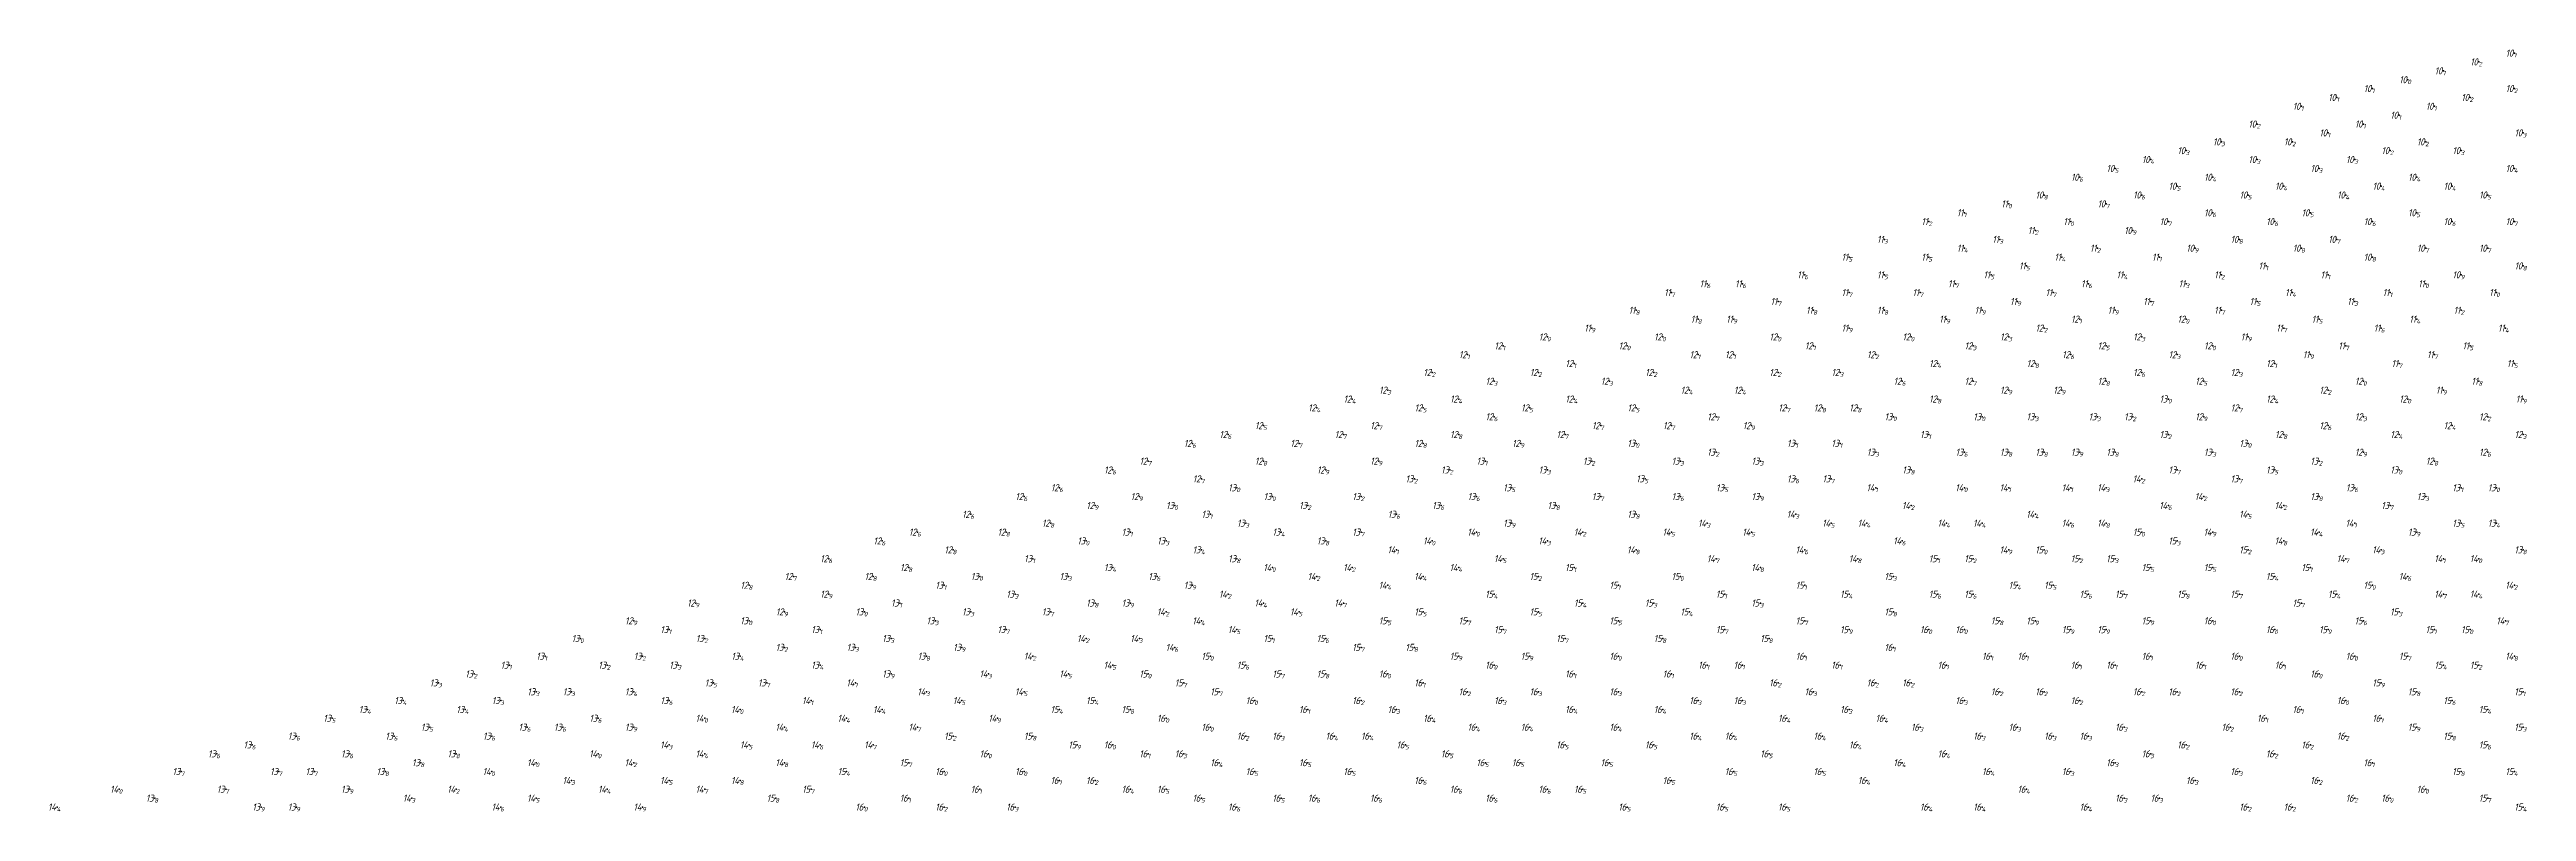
# Model space of a CAD drawing. Header units: metres. Extents: x 555406 to 556003, y 5031197 to 5031451.
# Drawn here: x 555447.1 to 555726.4, y 5031305.5 to 5031391.4 of the extents above; entities that cross this region are included whole.
import ezdxf
from ezdxf.enums import TextEntityAlignment as Align

# ---------------------------------------------------------------- set-up
doc = ezdxf.new("R2010")
doc.units = ezdxf.units.M
doc.layers.add('DEPTHS_TEXT', color=7, linetype='Continuous')
doc.layers.add('POINTS', color=8, linetype='Continuous')
doc.styles.add('ISO', font='iso')

msp = doc.modelspace()

# ---------------------------------------------------------------- texts
at = {"layer": 'DEPTHS_TEXT', "linetype": 'Continuous', "style": 'ISO', "oblique": 15}
for s, p in [('10', (555724.87, 5031391)), ('10', (555712.87, 5031388)), ('10', (555716.87, 5031389)), ('10', (555720.87, 5031390)), ('10', (555704.87, 5031386)), ('10', (555708.87, 5031387)), ('10', (555719.87, 5031386)), ('10', (555724.87, 5031387)), ('10', (555695.87, 5031383)), ('10', (555700.87, 5031385)), ('10', (555707.87, 5031383)), ('10', (555711.87, 5031384)), ('10', (555715.87, 5031385)), ('10', (555687.87, 5031380)), ('10', (555691.87, 5031381)), ('10', (555699.87, 5031381)), ('10', (555703.87, 5031382)), ('10', (555710.87, 5031380)), ('10', (555714.87, 5031381)), ('10', (555718.87, 5031380)), ('10', (555725.87, 5031382)), ('10', (555675.87, 5031377)), ('10', (555679.87, 5031378)), ('10', (555683.87, 5031379)), ('10', (555690.87, 5031377)), ('10', (555695.87, 5031379)), ('10', (555702.87, 5031378)), ('10', (555706.87, 5031379)), ('10', (555713.87, 5031377)), ('10', (555724.87, 5031378)), ('11', (555667.87, 5031374)), ('10', (555671.87, 5031375)), ('10', (555678.87, 5031374)), ('10', (555682.87, 5031375)), ('10', (555686.87, 5031376)), ('10', (555694.87, 5031375)), ('10', (555698.87, 5031376)), ('10', (555705.87, 5031375)), ('10', (555709.87, 5031376)), ('10', (555717.87, 5031376)), ('10', (555721.87, 5031375)), ('11', (555658.87, 5031372)), ('11', (555662.87, 5031373)), ('11', (555674.87, 5031372)), ('10', (555685.87, 5031372)), ('10', (555690.87, 5031373)), ('10', (555697.87, 5031372)), ('10', (555701.87, 5031373)), ('10', (555708.87, 5031372)), ('10', (555713.87, 5031373)), ('10', (555717.87, 5031372)), ('10', (555724.87, 5031372)), ('11', (555653.87, 5031370)), ('11', (555662.87, 5031369)), ('11', (555666.87, 5031370)), ('11', (555670.87, 5031371)), ('11', (555677.87, 5031369)), ('10', (555681.87, 5031371)), ('10', (555688.87, 5031369)), ('10', (555693.87, 5031370)), ('10', (555700.87, 5031369)), ('10', (555704.87, 5031370)), ('10', (555714.87, 5031369)), ('10', (555721.87, 5031369)), ('11', (555644.87, 5031366)), ('11', (555649.87, 5031368)), ('11', (555653.87, 5031366)), ('11', (555658.87, 5031368)), ('11', (555665.87, 5031366)), ('11', (555669.87, 5031367)), ('11', (555673.87, 5031368)), ('11', (555680.87, 5031366)), ('11', (555684.87, 5031368)), ('11', (555691.87, 5031366)), ('11', (555696.87, 5031367)), ('11', (555703.87, 5031366)), ('10', (555708.87, 5031368)), ('10', (555718.87, 5031366)), ('10', (555725.87, 5031367)), ('11', (555629.87, 5031364)), ('11', (555633.87, 5031365)), ('11', (555637.87, 5031365)), ('11', (555641.87, 5031363)), ('11', (555649.87, 5031364)), ('11', (555657.87, 5031364)), ('11', (555661.87, 5031365)), ('11', (555668.87, 5031363)), ('11', (555672.87, 5031364)), ('11', (555676.87, 5031365)), ('11', (555683.87, 5031363)), ('11', (555687.87, 5031365)), ('11', (555695.87, 5031363)), ('11', (555699.87, 5031364)), ('11', (555706.87, 5031363)), ('11', (555710.87, 5031364)), ('11', (555714.87, 5031365)), ('11', (555722.87, 5031364)), ('11', (555620.87, 5031360)), ('11', (555625.87, 5031362)), ('11', (555632.87, 5031361)), ('11', (555636.87, 5031361)), ('11', (555645.87, 5031362)), ('11', (555649.87, 5031360)), ('11', (555653.87, 5031362)), ('11', (555660.87, 5031361)), ('11', (555664.87, 5031362)), ('12', (555671.87, 5031360)), ('12', (555675.87, 5031361)), ('11', (555679.87, 5031362)), ('12', (555687.87, 5031361)), ('11', (555691.87, 5031362)), ('11', (555698.87, 5031360)), ('11', (555702.87, 5031361)), ('11', (555709.87, 5031360)), ('11', (555713.87, 5031361)), ('11', (555718.87, 5031362)), ('11', (555723.87, 5031360)), ('12', (555610.87, 5031358)), ('12', (555615.87, 5031359)), ('12', (555624.87, 5031358)), ('12', (555628.87, 5031359)), ('12', (555641.87, 5031359)), ('12', (555645.87, 5031358)), ('12', (555656.87, 5031359)), ('12', (555663.87, 5031358)), ('12', (555667.87, 5031359)), ('12', (555678.87, 5031358)), ('12', (555682.87, 5031359)), ('12', (555690.87, 5031358)), ('11', (555694.87, 5031359)), ('11', (555705.87, 5031358)), ('11', (555719.87, 5031358)), ('12', (555602.87, 5031355)), ('12', (555606.87, 5031357)), ('12', (555614.87, 5031355)), ('12', (555618.87, 5031356)), ('12', (555627.87, 5031355)), ('12', (555632.87, 5031357)), ('12', (555636.87, 5031357)), ('12', (555641.87, 5031355)), ('12', (555648.87, 5031355)), ('12', (555652.87, 5031357)), ('12', (555659.87, 5031356)), ('12', (555670.87, 5031356)), ('12', (555674.87, 5031357)), ('12', (555682.87, 5031355)), ('12', (555686.87, 5031357)), ('12', (555693.87, 5031355)), ('12', (555697.87, 5031356)), ('11', (555701.87, 5031357)), ('11', (555711.87, 5031356)), ('11', (555715.87, 5031357)), ('11', (555724.87, 5031356)), ('12', (555593.87, 5031352)), ('12', (555597.87, 5031353)), ('12', (555605.87, 5031352)), ('12', (555609.87, 5031354)), ('12', (555618.87, 5031352)), ('12', (555622.87, 5031354)), ('12', (555631.87, 5031353)), ('12', (555637.87, 5031353)), ('12', (555655.87, 5031354)), ('12', (555659.87, 5031352)), ('12', (555663.87, 5031354)), ('12', (555667.87, 5031353)), ('12', (555673.87, 5031353)), ('12', (555678.87, 5031354)), ('13', (555685.87, 5031352)), ('12', (555689.87, 5031354)), ('12', (555697.87, 5031352)), ('12', (555703.87, 5031353)), ('12', (555707.87, 5031354)), ('12', (555712.87, 5031352)), ('11', (555716.87, 5031353)), ('11', (555720.87, 5031354)), ('11', (555725.87, 5031352)), ('12', (555583.87, 5031349)), ('12', (555589.87, 5031351)), ('12', (555596.87, 5031349)), ('12', (555601.87, 5031351)), ('12', (555609.87, 5031350)), ('12', (555613.87, 5031351)), ('12', (555621.87, 5031349)), ('12', (555625.87, 5031351)), ('12', (555629.87, 5031349)), ('12', (555634.87, 5031350)), ('12', (555638.87, 5031349)), ('12', (555642.87, 5031351)), ('12', (555646.87, 5031351)), ('12', (555650.87, 5031351)), ('13', (555654.87, 5031350)), ('13', (555664.87, 5031350)), ('13', (555670.87, 5031350)), ('13', (555677.87, 5031350)), ('13', (555681.87, 5031350)), ('12', (555689.87, 5031350)), ('12', (555693.87, 5031351)), ('12', (555703.87, 5031349)), ('12', (555707.87, 5031350)), ('12', (555717.87, 5031349)), ('12', (555721.87, 5031350)), ('12', (555575.87, 5031347)), ('12', (555579.87, 5031348)), ('12', (555587.87, 5031347)), ('12', (555592.87, 5031348)), ('12', (555601.87, 5031347)), ('12', (555605.87, 5031348)), ('12', (555612.87, 5031347)), ('12', (555617.87, 5031348)), ('13', (555625.87, 5031347)), ('13', (555634.87, 5031346)), ('13', (555643.87, 5031347)), ('13', (555648.87, 5031347)), ('13', (555652.87, 5031346)), ('13', (555658.87, 5031348)), ('13', (555662.87, 5031346)), ('13', (555667.87, 5031346)), ('13', (555671.87, 5031346)), ('13', (555675.87, 5031346)), ('13', (555679.87, 5031346)), ('13', (555685.87, 5031348)), ('13', (555690.87, 5031346)), ('13', (555694.87, 5031347)), ('12', (555698.87, 5031348)), ('12', (555707.87, 5031346)), ('12', (555711.87, 5031348)), ('12', (555721.87, 5031346)), ('12', (555725.87, 5031348)), ('12', (555566.87, 5031344)), ('12', (555570.87, 5031345)), ('12', (555583.87, 5031345)), ('12', (555590.87, 5031344)), ('12', (555596.87, 5031345)), ('13', (555604.87, 5031344)), ('13', (555608.87, 5031345)), ('13', (555615.87, 5031344)), ('13', (555620.87, 5031345)), ('13', (555630.87, 5031345)), ('13', (555639.87, 5031345)), ('13', (555656.87, 5031344)), ('13', (555686.87, 5031344)), ('13', (555697.87, 5031344)), ('13', (555702.87, 5031345)), ('13', (555711.87, 5031344)), ('12', (555715.87, 5031345)), ('12', (555556.87, 5031341)), ('12', (555560.87, 5031342)), ('12', (555569.87, 5031341)), ('12', (555576.87, 5031343)), ('13', (555580.87, 5031342)), ('13', (555584.87, 5031341)), ('13', (555594.87, 5031341)), ('13', (555600.87, 5031343)), ('13', (555607.87, 5031341)), ('13', (555611.87, 5031342)), ('13', (555621.87, 5031341)), ('13', (555626.87, 5031343)), ('13', (555630.87, 5031341)), ('13', (555635.87, 5031342)), ('13', (555639.87, 5031341)), ('13', (555643.87, 5031343)), ('13', (555647.87, 5031343)), ('14', (555652.87, 5031342)), ('14', (555662.87, 5031342)), ('14', (555667.87, 5031342)), ('14', (555674.87, 5031342)), ('14', (555678.87, 5031342)), ('14', (555682.87, 5031343)), ('14', (555689.87, 5031341)), ('13', (555693.87, 5031343)), ('13', (555702.87, 5031341)), ('13', (555706.87, 5031342)), ('13', (555714.87, 5031341)), ('13', (555718.87, 5031342)), ('13', (555722.87, 5031342)), ('12', (555550.87, 5031339)), ('12', (555559.87, 5031338)), ('12', (555564.87, 5031340)), ('13', (555573.87, 5031340)), ('13', (555577.87, 5031339)), ('13', (555581.87, 5031338)), ('13', (555588.87, 5031340)), ('13', (555598.87, 5031339)), ('13', (555603.87, 5031340)), ('13', (555611.87, 5031338)), ('13', (555616.87, 5031340)), ('13', (555625.87, 5031339)), ('14', (555633.87, 5031338)), ('14', (555643.87, 5031339)), ('14', (555647.87, 5031338)), ('14', (555651.87, 5031338)), ('14', (555656.87, 5031340)), ('14', (555660.87, 5031338)), ('14', (555664.87, 5031338)), ('14', (555670.87, 5031339)), ('14', (555674.87, 5031338)), ('14', (555678.87, 5031338)), ('14', (555685.87, 5031340)), ('14', (555694.87, 5031339)), ('14', (555698.87, 5031340)), ('14', (555706.87, 5031338)), ('13', (555710.87, 5031340)), ('13', (555718.87, 5031338)), ('13', (555722.87, 5031338)), ('12', (555540.87, 5031336)), ('12', (555544.87, 5031337)), ('12', (555548.87, 5031335)), ('12', (555554.87, 5031337)), ('13', (555563.87, 5031336)), ('13', (555568.87, 5031337)), ('13', (555572.87, 5031336)), ('13', (555576.87, 5031335)), ('13', (555585.87, 5031337)), ('13', (555590.87, 5031336)), ('13', (555594.87, 5031337)), ('14', (555598.87, 5031335)), ('14', (555602.87, 5031336)), ('14', (555607.87, 5031337)), ('14', (555615.87, 5031336)), ('14', (555619.87, 5031337)), ('14', (555625.87, 5031335)), ('14', (555629.87, 5031337)), ('14', (555638.87, 5031337)), ('14', (555644.87, 5031335)), ('14', (555655.87, 5031336)), ('14', (555667.87, 5031335)), ('15', (555671.87, 5031335)), ('15', (555682.87, 5031337)), ('15', (555686.87, 5031336)), ('14', (555690.87, 5031337)), ('15', (555694.87, 5031335)), ('14', (555698.87, 5031336)), ('14', (555702.87, 5031337)), ('14', (555709.87, 5031335)), ('13', (555713.87, 5031337)), ('13', (555725.87, 5031335)), ('12', (555530.87, 5031332)), ('12', (555534.87, 5031334)), ('12', (555539.87, 5031332)), ('12', (555543.87, 5031333)), ('13', (555551.87, 5031332)), ('13', (555557.87, 5031334)), ('13', (555561.87, 5031332)), ('13', (555566.87, 5031333)), ('13', (555571.87, 5031332)), ('13', (555580.87, 5031334)), ('14', (555584.87, 5031333)), ('14', (555589.87, 5031332)), ('14', (555593.87, 5031333)), ('14', (555601.87, 5031332)), ('14', (555605.87, 5031333)), ('14', (555610.87, 5031334)), ('15', (555614.87, 5031332)), ('15', (555618.87, 5031333)), ('15', (555630.87, 5031332)), ('14', (555634.87, 5031334)), ('14', (555639.87, 5031333)), ('14', (555650.87, 5031334)), ('15', (555654.87, 5031332)), ('15', (555659.87, 5031334)), ('15', (555663.87, 5031334)), ('15', (555675.87, 5031334)), ('15', (555679.87, 5031334)), ('15', (555683.87, 5031333)), ('15', (555690.87, 5031333)), ('15', (555697.87, 5031332)), ('15', (555701.87, 5031333)), ('14', (555705.87, 5031334)), ('14', (555712.87, 5031332)), ('14', (555716.87, 5031334)), ('14', (555720.87, 5031334)), ('12', (555525.87, 5031331)), ('12', (555534.87, 5031330)), ('13', (555547.87, 5031331)), ('13', (555555.87, 5031330)), ('13', (555575.87, 5031331)), ('14', (555579.87, 5031330)), ('14', (555597.87, 5031331)), ('15', (555609.87, 5031330)), ('15', (555623.87, 5031331)), ('15', (555635.87, 5031330)), ('15', (555644.87, 5031331)), ('15', (555649.87, 5031330)), ('15', (555659.87, 5031330)), ('15', (555663.87, 5031330)), ('15', (555668.87, 5031331)), ('15', (555672.87, 5031331)), ('15', (555676.87, 5031330)), ('15', (555680.87, 5031330)), ('15', (555687.87, 5031330)), ('15', (555693.87, 5031330)), ('15', (555704.87, 5031330)), ('15', (555708.87, 5031331)), ('14', (555716.87, 5031330)), ('14', (555720.87, 5031330)), ('14', (555724.87, 5031331)), ('12', (555512.87, 5031327)), ('12', (555519.87, 5031329)), ('13', (555525.87, 5031327)), ('12', (555529.87, 5031328)), ('13', (555538.87, 5031328)), ('13', (555542.87, 5031329)), ('13', (555546.87, 5031327)), ('13', (555550.87, 5031328)), ('13', (555559.87, 5031328)), ('13', (555564.87, 5031329)), ('13', (555568.87, 5031329)), ('14', (555572.87, 5031328)), ('14', (555576.87, 5031327)), ('14', (555583.87, 5031329)), ('14', (555587.87, 5031328)), ('14', (555592.87, 5031329)), ('15', (555597.87, 5031327)), ('15', (555601.87, 5031328)), ('15', (555606.87, 5031327)), ('15', (555614.87, 5031328)), ('15', (555619.87, 5031329)), ('15', (555623.87, 5031327)), ('15', (555627.87, 5031329)), ('15', (555631.87, 5031328)), ('15', (555639.87, 5031329)), ('15', (555644.87, 5031327)), ('15', (555654.87, 5031328)), ('15', (555666.87, 5031327)), ('15', (555670.87, 5031327)), ('15', (555683.87, 5031327)), ('16', (555690.87, 5031327)), ('15', (555700.87, 5031329)), ('15', (555707.87, 5031327)), ('15', (555711.87, 5031328)), ('14', (555723.87, 5031327)), ('13', (555506.87, 5031325)), ('13', (555516.87, 5031326)), ('13', (555520.87, 5031325)), ('13', (555529.87, 5031324)), ('13', (555533.87, 5031326)), ('13', (555537.87, 5031324)), ('13', (555541.87, 5031325)), ('13', (555549.87, 5031324)), ('13', (555554.87, 5031326)), ('14', (555563.87, 5031325)), ('14', (555569.87, 5031325)), ('14', (555573.87, 5031324)), ('14', (555580.87, 5031326)), ('15', (555584.87, 5031325)), ('15', (555590.87, 5031325)), ('15', (555594.87, 5031324)), ('15', (555600.87, 5031324)), ('15', (555610.87, 5031326)), ('15', (555617.87, 5031325)), ('15', (555628.87, 5031325)), ('15', (555635.87, 5031326)), ('15', (555640.87, 5031325)), ('15', (555649.87, 5031326)), ('16', (555654.87, 5031324)), ('16', (555658.87, 5031326)), ('16', (555662.87, 5031326)), ('15', (555674.87, 5031326)), ('15', (555678.87, 5031326)), ('16', (555697.87, 5031326)), ('15', (555703.87, 5031326)), ('15', (555715.87, 5031326)), ('15', (555719.87, 5031326)), ('13', (555494.87, 5031321)), ('13', (555498.87, 5031322)), ('13', (555502.87, 5031323)), ('13', (555509.87, 5031322)), ('13', (555513.87, 5031323)), ('13', (555517.87, 5031322)), ('13', (555524.87, 5031323)), ('13', (555533.87, 5031322)), ('13', (555541.87, 5031321)), ('13', (555545.87, 5031323)), ('14', (555552.87, 5031321)), ('14', (555557.87, 5031323)), ('14', (555561.87, 5031321)), ('14', (555566.87, 5031322)), ('15', (555570.87, 5031321)), ('15', (555577.87, 5031323)), ('15', (555581.87, 5031322)), ('15', (555585.87, 5031321)), ('15', (555590.87, 5031321)), ('16', (555597.87, 5031321)), ('15', (555605.87, 5031323)), ('16', (555609.87, 5031322)), ('15', (555613.87, 5031323)), ('16', (555618.87, 5031321)), ('16', (555623.87, 5031323)), ('16', (555629.87, 5031321)), ('16', (555633.87, 5031322)), ('16', (555637.87, 5031322)), ('16', (555644.87, 5031323)), ('16', (555648.87, 5031322)), ('16', (555660.87, 5031322)), ('16', (555665.87, 5031323)), ('16', (555669.87, 5031323)), ('16', (555675.87, 5031322)), ('16', (555679.87, 5031322)), ('16', (555683.87, 5031323)), ('16', (555689.87, 5031322)), ('16', (555693.87, 5031323)), ('16', (555698.87, 5031322)), ('16', (555702.87, 5031321)), ('16', (555706.87, 5031323)), ('15', (555712.87, 5031323)), ('15', (555716.87, 5031322)), ('15', (555720.87, 5031322)), ('14', (555724.87, 5031323)), ('13', (555490.87, 5031320)), ('13', (555501.87, 5031319)), ('13', (555505.87, 5031319)), ('13', (555512.87, 5031319)), ('13', (555521.87, 5031320)), ('13', (555527.87, 5031320)), ('14', (555537.87, 5031320)), ('14', (555545.87, 5031319)), ('14', (555556.87, 5031319)), ('15', (555574.87, 5031320)), ('15', (555578.87, 5031319)), ('16', (555601.87, 5031320)), ('16', (555606.87, 5031319)), ('16', (555614.87, 5031319)), ('16', (555623.87, 5031319)), ('16', (555641.87, 5031320)), ('16', (555645.87, 5031319)), ('16', (555652.87, 5031320)), ('16', (555656.87, 5031320)), ('16', (555666.87, 5031319)), ('16', (555671.87, 5031319)), ('16', (555682.87, 5031319)), ('16', (555686.87, 5031319)), ('16', (555693.87, 5031319)), ('15', (555709.87, 5031320)), ('15', (555713.87, 5031319)), ('15', (555725.87, 5031319)), ('13', (555478.87, 5031316)), ('13', (555482.87, 5031317)), ('13', (555486.87, 5031318)), ('13', (555493.87, 5031317)), ('13', (555497.87, 5031318)), ('13', (555508.87, 5031316)), ('13', (555516.87, 5031318)), ('14', (555520.87, 5031316)), ('14', (555524.87, 5031317)), ('14', (555532.87, 5031318)), ('14', (555536.87, 5031316)), ('14', (555540.87, 5031317)), ('14', (555549.87, 5031318)), ('14', (555553.87, 5031316)), ('15', (555560.87, 5031317)), ('15', (555564.87, 5031318)), ('15', (555568.87, 5031317)), ('16', (555572.87, 5031316)), ('16', (555582.87, 5031318)), ('16', (555588.87, 5031317)), ('16', (555594.87, 5031318)), ('16', (555598.87, 5031317)), ('16', (555602.87, 5031316)), ('16', (555610.87, 5031318)), ('16', (555618.87, 5031317)), ('16', (555628.87, 5031317)), ('16', (555632.87, 5031318)), ('16', (555637.87, 5031318)), ('16', (555642.87, 5031316)), ('16', (555649.87, 5031317)), ('16', (555653.87, 5031316)), ('16', (555662.87, 5031318)), ('16', (555675.87, 5031318)), ('16', (555696.87, 5031316)), ('16', (555700.87, 5031317)), ('16', (555705.87, 5031318)), ('16', (555709.87, 5031316)), ('15', (555717.87, 5031318)), ('15', (555721.87, 5031317)), ('13', (555469.87, 5031313)), ('13', (555474.87, 5031314)), ('13', (555485.87, 5031314)), ('13', (555489.87, 5031315)), ('13', (555496.87, 5031314)), ('13', (555500.87, 5031315)), ('13', (555504.87, 5031315)), ('13', (555512.87, 5031315)), ('14', (555516.87, 5031313)), ('14', (555525.87, 5031313)), ('14', (555529.87, 5031315)), ('14', (555533.87, 5031313)), ('14', (555539.87, 5031313)), ('14', (555544.87, 5031315)), ('15', (555548.87, 5031314)), ('15', (555557.87, 5031314)), ('15', (555562.87, 5031313)), ('16', (555566.87, 5031313)), ('16', (555577.87, 5031315)), ('16', (555581.87, 5031314)), ('16', (555585.87, 5031314)), ('16', (555591.87, 5031314)), ('16', (555595.87, 5031314)), ('16', (555599.87, 5031313)), ('16', (555607.87, 5031315)), ('16', (555613.87, 5031315)), ('16', (555617.87, 5031313)), ('16', (555623.87, 5031315)), ('16', (555627.87, 5031313)), ('16', (555632.87, 5031314)), ('16', (555636.87, 5031314)), ('16', (555646.87, 5031314)), ('16', (555650.87, 5031313)), ('16', (555657.87, 5031315)), ('16', (555664.87, 5031314)), ('16', (555668.87, 5031315)), ('16', (555672.87, 5031314)), ('16', (555676.87, 5031314)), ('16', (555680.87, 5031315)), ('16', (555687.87, 5031313)), ('16', (555692.87, 5031315)), ('16', (555701.87, 5031313)), ('16', (555705.87, 5031314)), ('15', (555713.87, 5031315)), ('15', (555717.87, 5031314)), ('15', (555721.87, 5031313)), ('15', (555725.87, 5031315)), ('13', (555461.87, 5031310)), ('13', (555465.87, 5031312)), ('13', (555472.87, 5031310)), ('13', (555476.87, 5031310)), ('13', (555480.87, 5031312)), ('13', (555484.87, 5031310)), ('13', (555488.87, 5031311)), ('13', (555492.87, 5031312)), ('14', (555496.87, 5031310)), ('14', (555501.87, 5031311)), ('14', (555508.87, 5031312)), ('14', (555512.87, 5031311)), ('14', (555520.87, 5031312)), ('14', (555529.87, 5031311)), ('15', (555536.87, 5031310)), ('15', (555543.87, 5031311)), ('16', (555547.87, 5031310)), ('16', (555552.87, 5031312)), ('16', (555556.87, 5031310)), ('16', (555570.87, 5031312)), ('16', (555574.87, 5031312)), ('16', (555578.87, 5031311)), ('16', (555582.87, 5031310)), ('16', (555588.87, 5031311)), ('16', (555593.87, 5031310)), ('16', (555604.87, 5031312)), ('16', (555608.87, 5031311)), ('16', (555612.87, 5031311)), ('16', (555622.87, 5031311)), ('16', (555636.87, 5031310)), ('16', (555640.87, 5031312)), ('16', (555646.87, 5031310)), ('16', (555655.87, 5031311)), ('16', (555660.87, 5031312)), ('16', (555665.87, 5031310)), ('16', (555674.87, 5031310)), ('16', (555679.87, 5031311)), ('16', (555683.87, 5031312)), ('16', (555693.87, 5031310)), ('16', (555697.87, 5031312)), ('16', (555708.87, 5031311)), ('15', (555718.87, 5031310)), ('15', (555724.87, 5031310)), ('14', (555454.87, 5031308)), ('13', (555458.87, 5031307)), ('13', (555466.87, 5031308)), ('13', (555480.87, 5031308)), ('14', (555487.87, 5031307)), ('14', (555492.87, 5031308)), ('14', (555501.87, 5031307)), ('14', (555505.87, 5031309)), ('14', (555509.87, 5031308)), ('14', (555516.87, 5031309)), ('14', (555520.87, 5031308)), ('14', (555524.87, 5031309)), ('15', (555528.87, 5031307)), ('15', (555532.87, 5031308)), ('16', (555543.87, 5031307)), ('16', (555551.87, 5031308)), ('16', (555560.87, 5031309)), ('16', (555564.87, 5031309)), ('16', (555568.87, 5031308)), ('16', (555572.87, 5031308)), ('16', (555576.87, 5031307)), ('16', (555585.87, 5031307)), ('16', (555589.87, 5031307)), ('16', (555596.87, 5031307)), ('16', (555601.87, 5031309)), ('16', (555605.87, 5031308)), ('16', (555609.87, 5031307)), ('16', (555615.87, 5031308)), ('16', (555619.87, 5031308)), ('16', (555629.87, 5031309)), ('16', (555651.87, 5031309)), ('16', (555669.87, 5031308)), ('16', (555680.87, 5031307)), ('16', (555684.87, 5031307)), ('16', (555688.87, 5031309)), ('16', (555702.87, 5031309)), ('16', (555706.87, 5031307)), ('16', (555710.87, 5031307)), ('16', (555714.87, 5031308)), ('15', (555721.87, 5031307)), ('14', (555447.87, 5031306)), ('13', (555470.87, 5031306)), ('13', (555474.87, 5031306)), ('14', (555497.87, 5031306)), ('14', (555513.87, 5031306)), ('16', (555538.87, 5031306)), ('16', (555547.87, 5031306)), ('16', (555555.87, 5031306)), ('16', (555580.87, 5031306)), ('16', (555624.87, 5031306)), ('16', (555635.87, 5031306)), ('16', (555642.87, 5031306)), ('16', (555658.87, 5031306)), ('16', (555664.87, 5031306)), ('16', (555676.87, 5031306)), ('16', (555694.87, 5031306)), ('16', (555699.87, 5031306)), ('15', (555725.87, 5031306))]:
    msp.add_text(s, height=0.8, dxfattribs=at).set_placement(p, align=Align.MIDDLE_RIGHT)
for s, p in [('1', (555724.95, 5031391)), ('1', (555716.95, 5031389)), ('2', (555720.95, 5031390)), ('1', (555704.95, 5031386)), ('1', (555708.95, 5031387)), ('0', (555712.95, 5031388)), ('2', (555719.95, 5031386)), ('2', (555724.95, 5031387)), ('2', (555695.95, 5031383)), ('1', (555700.95, 5031385)), ('1', (555707.95, 5031383)), ('1', (555711.95, 5031384)), ('1', (555715.95, 5031385)), ('3', (555687.95, 5031380)), ('3', (555691.95, 5031381)), ('2', (555699.95, 5031381)), ('1', (555703.95, 5031382)), ('2', (555710.95, 5031380)), ('2', (555714.95, 5031381)), ('3', (555718.95, 5031380)), ('3', (555725.95, 5031382)), ('5', (555679.95, 5031378)), ('4', (555683.95, 5031379)), ('3', (555695.95, 5031379)), ('3', (555702.95, 5031378)), ('3', (555706.95, 5031379)), ('4', (555724.95, 5031378)), ('8', (555671.95, 5031375)), ('6', (555675.95, 5031377)), ('6', (555682.95, 5031375)), ('5', (555686.95, 5031376)), ('4', (555690.95, 5031377)), ('5', (555694.95, 5031375)), ('4', (555698.95, 5031376)), ('4', (555705.95, 5031375)), ('4', (555709.95, 5031376)), ('4', (555713.95, 5031377)), ('4', (555717.95, 5031376)), ('5', (555721.95, 5031375)), ('2', (555658.95, 5031372)), ('1', (555662.95, 5031373)), ('0', (555667.95, 5031374)), ('0', (555674.95, 5031372)), ('7', (555678.95, 5031374)), ('7', (555685.95, 5031372)), ('6', (555690.95, 5031373)), ('6', (555697.95, 5031372)), ('5', (555701.95, 5031373)), ('6', (555708.95, 5031372)), ('5', (555713.95, 5031373)), ('6', (555717.95, 5031372)), ('7', (555724.95, 5031372)), ('3', (555653.95, 5031370)), ('4', (555662.95, 5031369)), ('3', (555666.95, 5031370)), ('2', (555670.95, 5031371)), ('2', (555677.95, 5031369)), ('9', (555681.95, 5031371)), ('9', (555688.95, 5031369)), ('8', (555693.95, 5031370)), ('8', (555700.95, 5031369)), ('7', (555704.95, 5031370)), ('7', (555714.95, 5031369)), ('7', (555721.95, 5031369)), ('6', (555644.95, 5031366)), ('5', (555649.95, 5031368)), ('5', (555653.95, 5031366)), ('5', (555658.95, 5031368)), ('5', (555665.95, 5031366)), ('5', (555669.95, 5031367)), ('4', (555673.95, 5031368)), ('4', (555680.95, 5031366)), ('1', (555684.95, 5031368)), ('2', (555691.95, 5031366)), ('1', (555696.95, 5031367)), ('1', (555703.95, 5031366)), ('8', (555708.95, 5031368)), ('9', (555718.95, 5031366)), ('8', (555725.95, 5031367)), ('7', (555629.95, 5031364)), ('6', (555633.95, 5031365)), ('6', (555637.95, 5031365)), ('7', (555649.95, 5031364)), ('7', (555657.95, 5031364)), ('7', (555661.95, 5031365)), ('7', (555672.95, 5031364)), ('6', (555676.95, 5031365)), ('3', (555687.95, 5031365)), ('4', (555699.95, 5031364)), ('1', (555710.95, 5031364)), ('0', (555714.95, 5031365)), ('0', (555722.95, 5031364)), ('8', (555625.95, 5031362)), ('8', (555632.95, 5031361)), ('9', (555636.95, 5031361)), ('7', (555641.95, 5031363)), ('8', (555645.95, 5031362)), ('8', (555653.95, 5031362)), ('9', (555660.95, 5031361)), ('9', (555664.95, 5031362)), ('9', (555668.95, 5031363)), ('1', (555675.95, 5031361)), ('9', (555679.95, 5031362)), ('7', (555683.95, 5031363)), ('0', (555687.95, 5031361)), ('7', (555691.95, 5031362)), ('5', (555695.95, 5031363)), ('5', (555702.95, 5031361)), ('3', (555706.95, 5031363)), ('4', (555713.95, 5031361)), ('2', (555718.95, 5031362)), ('1', (555610.95, 5031358)), ('0', (555615.95, 5031359)), ('9', (555620.95, 5031360)), ('0', (555624.95, 5031358)), ('0', (555628.95, 5031359)), ('0', (555641.95, 5031359)), ('1', (555645.95, 5031358)), ('9', (555649.95, 5031360)), ('0', (555656.95, 5031359)), ('3', (555663.95, 5031358)), ('3', (555667.95, 5031359)), ('2', (555671.95, 5031360)), ('5', (555678.95, 5031358)), ('3', (555682.95, 5031359)), ('0', (555690.95, 5031358)), ('9', (555694.95, 5031359)), ('7', (555698.95, 5031360)), ('7', (555705.95, 5031358)), ('6', (555709.95, 5031360)), ('5', (555719.95, 5031358)), ('4', (555723.95, 5031360)), ('2', (555602.95, 5031355)), ('1', (555606.95, 5031357)), ('2', (555614.95, 5031355)), ('1', (555618.95, 5031356)), ('2', (555627.95, 5031355)), ('1', (555632.95, 5031357)), ('1', (555636.95, 5031357)), ('2', (555641.95, 5031355)), ('3', (555648.95, 5031355)), ('2', (555652.95, 5031357)), ('4', (555659.95, 5031356)), ('8', (555670.95, 5031356)), ('6', (555674.95, 5031357)), ('6', (555682.95, 5031355)), ('3', (555686.95, 5031357)), ('3', (555693.95, 5031355)), ('1', (555697.95, 5031356)), ('9', (555701.95, 5031357)), ('7', (555711.95, 5031356)), ('7', (555715.95, 5031357)), ('5', (555724.95, 5031356)), ('4', (555593.95, 5031352)), ('3', (555597.95, 5031353)), ('4', (555605.95, 5031352)), ('3', (555609.95, 5031354)), ('4', (555618.95, 5031352)), ('3', (555622.95, 5031354)), ('4', (555631.95, 5031353)), ('4', (555637.95, 5031353)), ('6', (555655.95, 5031354)), ('8', (555659.95, 5031352)), ('7', (555663.95, 5031354)), ('9', (555667.95, 5031353)), ('9', (555673.95, 5031353)), ('8', (555678.95, 5031354)), ('0', (555685.95, 5031352)), ('5', (555689.95, 5031354)), ('4', (555697.95, 5031352)), ('2', (555703.95, 5031353)), ('0', (555707.95, 5031354)), ('0', (555712.95, 5031352)), ('9', (555716.95, 5031353)), ('8', (555720.95, 5031354)), ('9', (555725.95, 5031352)), ('4', (555589.95, 5031351)), ('5', (555601.95, 5031351)), ('6', (555609.95, 5031350)), ('5', (555613.95, 5031351)), ('5', (555625.95, 5031351)), ('7', (555634.95, 5031350)), ('7', (555642.95, 5031351)), ('8', (555646.95, 5031351)), ('8', (555650.95, 5031351)), ('0', (555654.95, 5031350)), ('0', (555664.95, 5031350)), ('3', (555670.95, 5031350)), ('3', (555677.95, 5031350)), ('2', (555681.95, 5031350)), ('9', (555689.95, 5031350)), ('7', (555693.95, 5031351)), ('3', (555707.95, 5031350)), ('2', (555721.95, 5031350)), ('6', (555575.95, 5031347)), ('6', (555579.95, 5031348)), ('5', (555583.95, 5031349)), ('7', (555587.95, 5031347)), ('7', (555592.95, 5031348)), ('7', (555596.95, 5031349)), ('8', (555601.95, 5031347)), ('8', (555605.95, 5031348)), ('9', (555612.95, 5031347)), ('7', (555617.95, 5031348)), ('7', (555621.95, 5031349)), ('0', (555625.95, 5031347)), ('7', (555629.95, 5031349)), ('9', (555638.95, 5031349)), ('1', (555643.95, 5031347)), ('1', (555648.95, 5031347)), ('1', (555658.95, 5031348)), ('2', (555685.95, 5031348)), ('0', (555694.95, 5031347)), ('8', (555698.95, 5031348)), ('6', (555703.95, 5031349)), ('4', (555711.95, 5031348)), ('4', (555717.95, 5031349)), ('3', (555725.95, 5031348)), ('6', (555566.95, 5031344)), ('7', (555570.95, 5031345)), ('8', (555583.95, 5031345)), ('9', (555590.95, 5031344)), ('9', (555596.95, 5031345)), ('2', (555604.95, 5031344)), ('1', (555608.95, 5031345)), ('3', (555615.95, 5031344)), ('2', (555620.95, 5031345)), ('3', (555630.95, 5031345)), ('2', (555634.95, 5031346)), ('3', (555639.95, 5031345)), ('3', (555652.95, 5031346)), ('8', (555656.95, 5031344)), ('6', (555662.95, 5031346)), ('8', (555667.95, 5031346)), ('8', (555671.95, 5031346)), ('9', (555675.95, 5031346)), ('8', (555679.95, 5031346)), ('7', (555686.95, 5031344)), ('3', (555690.95, 5031346)), ('5', (555697.95, 5031344)), ('2', (555702.95, 5031345)), ('9', (555707.95, 5031346)), ('0', (555711.95, 5031344)), ('8', (555715.95, 5031345)), ('6', (555721.95, 5031346)), ('6', (555556.95, 5031341)), ('6', (555560.95, 5031342)), ('9', (555569.95, 5031341)), ('7', (555576.95, 5031343)), ('0', (555580.95, 5031342)), ('0', (555584.95, 5031341)), ('2', (555594.95, 5031341)), ('2', (555600.95, 5031343)), ('6', (555607.95, 5031341)), ('5', (555611.95, 5031342)), ('7', (555621.95, 5031341)), ('5', (555626.95, 5031343)), ('6', (555630.95, 5031341)), ('5', (555635.95, 5031342)), ('9', (555639.95, 5031341)), ('6', (555643.95, 5031343)), ('7', (555647.95, 5031343)), ('1', (555652.95, 5031342)), ('0', (555662.95, 5031342)), ('1', (555667.95, 5031342)), ('1', (555674.95, 5031342)), ('3', (555678.95, 5031342)), ('2', (555682.95, 5031343)), ('2', (555689.95, 5031341)), ('7', (555693.95, 5031343)), ('8', (555702.95, 5031341)), ('6', (555706.95, 5031342)), ('3', (555714.95, 5031341)), ('1', (555718.95, 5031342)), ('0', (555722.95, 5031342)), ('6', (555550.95, 5031339)), ('8', (555559.95, 5031338)), ('9', (555564.95, 5031340)), ('0', (555573.95, 5031340)), ('1', (555577.95, 5031339)), ('3', (555581.95, 5031338)), ('2', (555588.95, 5031340)), ('6', (555598.95, 5031339)), ('6', (555603.95, 5031340)), ('9', (555611.95, 5031338)), ('8', (555616.95, 5031340)), ('8', (555625.95, 5031339)), ('3', (555633.95, 5031338)), ('3', (555643.95, 5031339)), ('5', (555647.95, 5031338)), ('4', (555651.95, 5031338)), ('2', (555656.95, 5031340)), ('4', (555660.95, 5031338)), ('4', (555664.95, 5031338)), ('4', (555670.95, 5031339)), ('6', (555674.95, 5031338)), ('8', (555678.95, 5031338)), ('6', (555685.95, 5031340)), ('5', (555694.95, 5031339)), ('2', (555698.95, 5031340)), ('1', (555706.95, 5031338)), ('7', (555710.95, 5031340)), ('5', (555718.95, 5031338)), ('4', (555722.95, 5031338)), ('6', (555540.95, 5031336)), ('6', (555544.95, 5031337)), ('8', (555554.95, 5031337)), ('0', (555563.95, 5031336)), ('1', (555568.95, 5031337)), ('3', (555572.95, 5031336)), ('4', (555585.95, 5031337)), ('8', (555590.95, 5031336)), ('7', (555594.95, 5031337)), ('0', (555602.95, 5031336)), ('0', (555607.95, 5031337)), ('3', (555615.95, 5031336)), ('2', (555619.95, 5031337)), ('5', (555629.95, 5031337)), ('5', (555638.95, 5031337)), ('6', (555655.95, 5031336)), ('0', (555682.95, 5031337)), ('3', (555686.95, 5031336)), ('9', (555690.95, 5031337)), ('8', (555698.95, 5031336)), ('4', (555702.95, 5031337)), ('9', (555713.95, 5031337)), ('6', (555534.95, 5031334)), ('8', (555543.95, 5031333)), ('8', (555548.95, 5031335)), ('1', (555557.95, 5031334)), ('4', (555566.95, 5031333)), ('4', (555576.95, 5031335)), ('8', (555580.95, 5031334)), ('0', (555584.95, 5031333)), ('2', (555593.95, 5031333)), ('1', (555598.95, 5031335)), ('4', (555605.95, 5031333)), ('5', (555610.95, 5031334)), ('1', (555618.95, 5031333)), ('8', (555625.95, 5031335)), ('7', (555634.95, 5031334)), ('8', (555639.95, 5031333)), ('6', (555644.95, 5031335)), ('8', (555650.95, 5031334)), ('1', (555659.95, 5031334)), ('2', (555663.95, 5031334)), ('9', (555667.95, 5031335)), ('0', (555671.95, 5031335)), ('2', (555675.95, 5031334)), ('3', (555679.95, 5031334)), ('5', (555683.95, 5031333)), ('5', (555690.95, 5031333)), ('2', (555694.95, 5031335)), ('1', (555701.95, 5031333)), ('7', (555705.95, 5031334)), ('3', (555709.95, 5031335)), ('1', (555716.95, 5031334)), ('0', (555720.95, 5031334)), ('8', (555725.95, 5031335)), ('8', (555525.95, 5031331)), ('7', (555530.95, 5031332)), ('9', (555534.95, 5031330)), ('8', (555539.95, 5031332)), ('1', (555547.95, 5031331)), ('0', (555551.95, 5031332)), ('3', (555555.95, 5031330)), ('3', (555561.95, 5031332)), ('6', (555571.95, 5031332)), ('9', (555575.95, 5031331)), ('2', (555579.95, 5031330)), ('2', (555589.95, 5031332)), ('4', (555597.95, 5031331)), ('4', (555601.95, 5031332)), ('4', (555609.95, 5031330)), ('2', (555614.95, 5031332)), ('1', (555623.95, 5031331)), ('0', (555630.95, 5031332)), ('1', (555635.95, 5031330)), ('1', (555644.95, 5031331)), ('4', (555649.95, 5031330)), ('3', (555654.95, 5031332)), ('6', (555659.95, 5031330)), ('6', (555663.95, 5031330)), ('4', (555668.95, 5031331)), ('5', (555672.95, 5031331)), ('6', (555676.95, 5031330)), ('7', (555680.95, 5031330)), ('8', (555687.95, 5031330)), ('7', (555693.95, 5031330)), ('4', (555697.95, 5031332)), ('4', (555704.95, 5031330)), ('0', (555708.95, 5031331)), ('6', (555712.95, 5031332)), ('7', (555716.95, 5031330)), ('4', (555720.95, 5031330)), ('2', (555724.95, 5031331)), ('9', (555512.95, 5031327)), ('9', (555519.95, 5031329)), ('0', (555525.95, 5031327)), ('9', (555529.95, 5031328)), ('0', (555538.95, 5031328)), ('1', (555542.95, 5031329)), ('3', (555546.95, 5031327)), ('3', (555550.95, 5031328)), ('7', (555559.95, 5031328)), ('8', (555564.95, 5031329)), ('9', (555568.95, 5031329)), ('2', (555572.95, 5031328)), ('4', (555576.95, 5031327)), ('4', (555583.95, 5031329)), ('5', (555587.95, 5031328)), ('7', (555592.95, 5031329)), ('5', (555597.95, 5031327)), ('5', (555601.95, 5031328)), ('7', (555606.95, 5031327)), ('5', (555614.95, 5031328)), ('4', (555619.95, 5031329)), ('5', (555623.95, 5031327)), ('3', (555627.95, 5031329)), ('4', (555631.95, 5031328)), ('3', (555639.95, 5031329)), ('7', (555644.95, 5031327)), ('8', (555654.95, 5031328)), ('8', (555666.95, 5031327)), ('9', (555670.95, 5031327)), ('9', (555683.95, 5031327)), ('0', (555690.95, 5031327)), ('7', (555700.95, 5031329)), ('6', (555707.95, 5031327)), ('3', (555711.95, 5031328)), ('7', (555723.95, 5031327)), ('0', (555506.95, 5031325)), ('1', (555516.95, 5031326)), ('2', (555520.95, 5031325)), ('2', (555529.95, 5031324)), ('1', (555533.95, 5031326)), ('3', (555537.95, 5031324)), ('3', (555541.95, 5031325)), ('9', (555549.95, 5031324)), ('7', (555554.95, 5031326)), ('2', (555563.95, 5031325)), ('3', (555569.95, 5031325)), ('6', (555573.95, 5031324)), ('5', (555580.95, 5031326)), ('1', (555584.95, 5031325)), ('6', (555590.95, 5031325)), ('7', (555594.95, 5031324)), ('8', (555600.95, 5031324)), ('7', (555610.95, 5031326)), ('7', (555617.95, 5031325)), ('8', (555628.95, 5031325)), ('7', (555635.95, 5031326)), ('8', (555640.95, 5031325)), ('9', (555649.95, 5031326)), ('1', (555654.95, 5031324)), ('0', (555658.95, 5031326)), ('0', (555662.95, 5031326)), ('9', (555674.95, 5031326)), ('9', (555678.95, 5031326)), ('0', (555697.95, 5031326)), ('9', (555703.95, 5031326)), ('1', (555715.95, 5031326)), ('0', (555719.95, 5031326)), ('1', (555498.95, 5031322)), ('1', (555502.95, 5031323)), ('2', (555509.95, 5031322)), ('2', (555513.95, 5031323)), ('3', (555517.95, 5031322)), ('4', (555524.95, 5031323)), ('4', (555533.95, 5031322)), ('8', (555545.95, 5031323)), ('2', (555557.95, 5031323)), ('5', (555566.95, 5031322)), ('0', (555577.95, 5031323)), ('6', (555581.95, 5031322)), ('9', (555605.95, 5031323)), ('0', (555609.95, 5031322)), ('9', (555613.95, 5031323)), ('0', (555623.95, 5031323)), ('1', (555633.95, 5031322)), ('1', (555637.95, 5031322)), ('1', (555644.95, 5031323)), ('1', (555648.95, 5031322)), ('1', (555660.95, 5031322)), ('1', (555665.95, 5031323)), ('1', (555669.95, 5031323)), ('1', (555675.95, 5031322)), ('1', (555679.95, 5031322)), ('1', (555683.95, 5031323)), ('1', (555689.95, 5031322)), ('0', (555693.95, 5031323)), ('1', (555698.95, 5031322)), ('0', (555706.95, 5031323)), ('7', (555712.95, 5031323)), ('4', (555716.95, 5031322)), ('2', (555720.95, 5031322)), ('8', (555724.95, 5031323)), ('3', (555490.95, 5031320)), ('2', (555494.95, 5031321)), ('3', (555501.95, 5031319)), ('3', (555505.95, 5031319)), ('4', (555512.95, 5031319)), ('5', (555521.95, 5031320)), ('7', (555527.95, 5031320)), ('1', (555537.95, 5031320)), ('9', (555541.95, 5031321)), ('3', (555545.95, 5031319)), ('3', (555552.95, 5031321)), ('5', (555556.95, 5031319)), ('5', (555561.95, 5031321)), ('0', (555570.95, 5031321)), ('7', (555574.95, 5031320)), ('7', (555578.95, 5031319)), ('7', (555585.95, 5031321)), ('8', (555590.95, 5031321)), ('0', (555597.95, 5031321)), ('1', (555601.95, 5031320)), ('2', (555606.95, 5031319)), ('3', (555614.95, 5031319)), ('1', (555618.95, 5031321)), ('3', (555623.95, 5031319)), ('1', (555629.95, 5031321)), ('2', (555641.95, 5031320)), ('3', (555645.95, 5031319)), ('2', (555652.95, 5031320)), ('2', (555656.95, 5031320)), ('2', (555666.95, 5031319)), ('2', (555671.95, 5031319)), ('2', (555682.95, 5031319)), ('2', (555686.95, 5031319)), ('2', (555693.95, 5031319)), ('0', (555702.95, 5031321)), ('9', (555709.95, 5031320)), ('8', (555713.95, 5031319)), ('1', (555725.95, 5031319)), ('5', (555478.95, 5031316)), ('4', (555482.95, 5031317)), ('4', (555486.95, 5031318)), ('4', (555493.95, 5031317)), ('3', (555497.95, 5031318)), ('6', (555508.95, 5031316)), ('6', (555516.95, 5031318)), ('0', (555520.95, 5031316)), ('0', (555524.95, 5031317)), ('1', (555532.95, 5031318)), ('4', (555536.95, 5031316)), ('4', (555540.95, 5031317)), ('5', (555549.95, 5031318)), ('9', (555553.95, 5031316)), ('4', (555560.95, 5031317)), ('4', (555564.95, 5031318)), ('8', (555568.95, 5031317)), ('0', (555572.95, 5031316)), ('0', (555582.95, 5031318)), ('1', (555588.95, 5031317)), ('2', (555594.95, 5031318)), ('3', (555598.95, 5031317)), ('4', (555602.95, 5031316)), ('3', (555610.95, 5031318)), ('4', (555618.95, 5031317)), ('4', (555628.95, 5031317)), ('3', (555632.95, 5031318)), ('3', (555637.95, 5031318)), ('4', (555642.95, 5031316)), ('3', (555649.95, 5031317)), ('4', (555653.95, 5031316)), ('3', (555662.95, 5031318)), ('2', (555675.95, 5031318)), ('1', (555696.95, 5031316)), ('1', (555700.95, 5031317)), ('0', (555705.95, 5031318)), ('1', (555709.95, 5031316)), ('6', (555717.95, 5031318)), ('4', (555721.95, 5031317)), ('6', (555469.95, 5031313)), ('6', (555474.95, 5031314)), ('6', (555485.95, 5031314)), ('5', (555489.95, 5031315)), ('6', (555496.95, 5031314)), ('6', (555500.95, 5031315)), ('6', (555504.95, 5031315)), ('9', (555512.95, 5031315)), ('3', (555516.95, 5031313)), ('5', (555525.95, 5031313)), ('4', (555529.95, 5031315)), ('6', (555533.95, 5031313)), ('7', (555539.95, 5031313)), ('7', (555544.95, 5031315)), ('2', (555548.95, 5031314)), ('8', (555557.95, 5031314)), ('9', (555562.95, 5031313)), ('0', (555566.95, 5031313)), ('0', (555577.95, 5031315)), ('2', (555581.95, 5031314)), ('3', (555585.95, 5031314)), ('4', (555591.95, 5031314)), ('4', (555595.95, 5031314)), ('5', (555599.95, 5031313)), ('4', (555607.95, 5031315)), ('4', (555613.95, 5031315)), ('5', (555617.95, 5031313)), ('4', (555623.95, 5031315)), ('5', (555627.95, 5031313)), ('4', (555632.95, 5031314)), ('4', (555636.95, 5031314)), ('4', (555646.95, 5031314)), ('4', (555650.95, 5031313)), ('3', (555657.95, 5031315)), ('3', (555664.95, 5031314)), ('3', (555668.95, 5031315)), ('3', (555672.95, 5031314)), ('3', (555676.95, 5031314)), ('3', (555680.95, 5031315)), ('2', (555687.95, 5031313)), ('2', (555692.95, 5031315)), ('2', (555701.95, 5031313)), ('2', (555705.95, 5031314)), ('9', (555713.95, 5031315)), ('8', (555717.95, 5031314)), ('6', (555721.95, 5031313)), ('3', (555725.95, 5031315)), ('6', (555465.95, 5031312)), ('6', (555480.95, 5031312)), ('8', (555488.95, 5031311)), ('8', (555492.95, 5031312)), ('0', (555501.95, 5031311)), ('0', (555508.95, 5031312)), ('2', (555512.95, 5031311)), ('4', (555520.95, 5031312)), ('8', (555529.95, 5031311)), ('7', (555543.95, 5031311)), ('0', (555552.95, 5031312)), ('1', (555570.95, 5031312)), ('3', (555574.95, 5031312)), ('4', (555578.95, 5031311)), ('5', (555588.95, 5031311)), ('5', (555604.95, 5031312)), ('5', (555608.95, 5031311)), ('5', (555612.95, 5031311)), ('5', (555622.95, 5031311)), ('5', (555640.95, 5031312)), ('4', (555655.95, 5031311)), ('4', (555660.95, 5031312)), ('3', (555679.95, 5031311)), ('3', (555683.95, 5031312)), ('2', (555697.95, 5031312)), ('1', (555708.95, 5031311)), ('0', (555454.95, 5031308)), ('7', (555461.95, 5031310)), ('7', (555466.95, 5031308)), ('7', (555472.95, 5031310)), ('7', (555476.95, 5031310)), ('9', (555480.95, 5031308)), ('8', (555484.95, 5031310)), ('2', (555492.95, 5031308)), ('0', (555496.95, 5031310)), ('3', (555505.95, 5031309)), ('4', (555509.95, 5031308)), ('5', (555516.95, 5031309)), ('7', (555520.95, 5031308)), ('8', (555524.95, 5031309)), ('7', (555532.95, 5031308)), ('4', (555536.95, 5031310)), ('0', (555547.95, 5031310)), ('1', (555551.95, 5031308)), ('0', (555556.95, 5031310)), ('1', (555560.95, 5031309)), ('2', (555564.95, 5031309)), ('4', (555568.95, 5031308)), ('5', (555572.95, 5031308)), ('5', (555582.95, 5031310)), ('5', (555593.95, 5031310)), ('6', (555601.95, 5031309)), ('6', (555605.95, 5031308)), ('6', (555615.95, 5031308)), ('5', (555619.95, 5031308)), ('5', (555629.95, 5031309)), ('5', (555636.95, 5031310)), ('5', (555646.95, 5031310)), ('4', (555651.95, 5031309)), ('4', (555665.95, 5031310)), ('4', (555669.95, 5031308)), ('3', (555674.95, 5031310)), ('3', (555688.95, 5031309)), ('3', (555693.95, 5031310)), ('2', (555702.95, 5031309)), ('0', (555714.95, 5031308)), ('8', (555718.95, 5031310)), ('4', (555724.95, 5031310)), ('4', (555447.95, 5031306)), ('8', (555458.95, 5031307)), ('9', (555470.95, 5031306)), ('9', (555474.95, 5031306)), ('3', (555487.95, 5031307)), ('6', (555497.95, 5031306)), ('5', (555501.95, 5031307)), ('9', (555513.95, 5031306)), ('8', (555528.95, 5031307)), ('0', (555538.95, 5031306)), ('1', (555543.95, 5031307)), ('2', (555547.95, 5031306)), ('3', (555555.95, 5031306)), ('5', (555576.95, 5031307)), ('6', (555580.95, 5031306)), ('5', (555585.95, 5031307)), ('6', (555589.95, 5031307)), ('6', (555596.95, 5031307)), ('6', (555609.95, 5031307)), ('5', (555624.95, 5031306)), ('5', (555635.95, 5031306)), ('5', (555642.95, 5031306)), ('4', (555658.95, 5031306)), ('4', (555664.95, 5031306)), ('4', (555676.95, 5031306)), ('3', (555680.95, 5031307)), ('3', (555684.95, 5031307)), ('2', (555694.95, 5031306)), ('2', (555699.95, 5031306)), ('2', (555706.95, 5031307)), ('0', (555710.95, 5031307)), ('7', (555721.95, 5031307)), ('4', (555725.95, 5031306))]:
    msp.add_text(s, height=0.5, dxfattribs=at).set_placement(p, align=Align.TOP_LEFT)

# ---------------------------------------------------------------- linework, layer by layer
at = {"layer": 'POINTS', "linetype": 'Continuous'}
for p in [(555725, 5031391, 10.1), (555717, 5031389, 10.1), (555721, 5031390, 10.2), (555705, 5031386, 10.1), (555709, 5031387, 10.1), (555713, 5031388, 10), (555720, 5031386, 10.2), (555725, 5031387, 10.2), (555696, 5031383, 10.2), (555701, 5031385, 10.1), (555708, 5031383, 10.1), (555712, 5031384, 10.1), (555716, 5031385, 10.1), (555688, 5031380, 10.3), (555692, 5031381, 10.3), (555700, 5031381, 10.2), (555704, 5031382, 10.1), (555711, 5031380, 10.2), (555715, 5031381, 10.2), (555719, 5031380, 10.3), (555726, 5031382, 10.3), (555680, 5031378, 10.5), (555684, 5031379, 10.4), (555696, 5031379, 10.3), (555703, 5031378, 10.3), (555707, 5031379, 10.3), (555725, 5031378, 10.4), (555672, 5031375, 10.8), (555676, 5031377, 10.6), (555683, 5031375, 10.6), (555687, 5031376, 10.5), (555691, 5031377, 10.4), (555695, 5031375, 10.5), (555699, 5031376, 10.4), (555706, 5031375, 10.4), (555710, 5031376, 10.4), (555714, 5031377, 10.4), (555718, 5031376, 10.4), (555722, 5031375, 10.5), (555659, 5031372, 11.2), (555663, 5031373, 11.1), (555668, 5031374, 11), (555675, 5031372, 11), (555679, 5031374, 10.7), (555686, 5031372, 10.7), (555691, 5031373, 10.6), (555698, 5031372, 10.6), (555702, 5031373, 10.5), (555709, 5031372, 10.6), (555714, 5031373, 10.5), (555718, 5031372, 10.6), (555725, 5031372, 10.7), (555654, 5031370, 11.3), (555663, 5031369, 11.4), (555667, 5031370, 11.3), (555671, 5031371, 11.2), (555678, 5031369, 11.2), (555682, 5031371, 10.9), (555689, 5031369, 10.9), (555694, 5031370, 10.8), (555701, 5031369, 10.8), (555705, 5031370, 10.7), (555715, 5031369, 10.7), (555722, 5031369, 10.7), (555645, 5031366, 11.6), (555650, 5031368, 11.5), (555654, 5031366, 11.5), (555659, 5031368, 11.5), (555666, 5031366, 11.5), (555670, 5031367, 11.5), (555674, 5031368, 11.4), (555681, 5031366, 11.4), (555685, 5031368, 11.1), (555692, 5031366, 11.2), (555697, 5031367, 11.1), (555704, 5031366, 11.1), (555709, 5031368, 10.8), (555719, 5031366, 10.9), (555726, 5031367, 10.8), (555630, 5031364, 11.7), (555634, 5031365, 11.6), (555638, 5031365, 11.6), (555650, 5031364, 11.7), (555658, 5031364, 11.7), (555662, 5031365, 11.7), (555673, 5031364, 11.7), (555677, 5031365, 11.6), (555688, 5031365, 11.3), (555700, 5031364, 11.4), (555711, 5031364, 11.1), (555715, 5031365, 11), (555723, 5031364, 11), (555626, 5031362, 11.8), (555633, 5031361, 11.8), (555637, 5031361, 11.9), (555642, 5031363, 11.7), (555646, 5031362, 11.8), (555654, 5031362, 11.8), (555661, 5031361, 11.9), (555665, 5031362, 11.9), (555669, 5031363, 11.9), (555676, 5031361, 12.1), (555680, 5031362, 11.9), (555684, 5031363, 11.7), (555688, 5031361, 12), (555692, 5031362, 11.7), (555696, 5031363, 11.5), (555703, 5031361, 11.5), (555707, 5031363, 11.3), (555714, 5031361, 11.4), (555719, 5031362, 11.2), (555611, 5031358, 12.1), (555616, 5031359, 12), (555621, 5031360, 11.9), (555625, 5031358, 12), (555629, 5031359, 12), (555642, 5031359, 12), (555646, 5031358, 12.1), (555650, 5031360, 11.9), (555657, 5031359, 12), (555664, 5031358, 12.3), (555668, 5031359, 12.3), (555672, 5031360, 12.2), (555679, 5031358, 12.5), (555683, 5031359, 12.3), (555691, 5031358, 12), (555695, 5031359, 11.9), (555699, 5031360, 11.7), (555706, 5031358, 11.7), (555710, 5031360, 11.6), (555720, 5031358, 11.5), (555724, 5031360, 11.4), (555603, 5031355, 12.2), (555607, 5031357, 12.1), (555615, 5031355, 12.2), (555619, 5031356, 12.1), (555628, 5031355, 12.2), (555633, 5031357, 12.1), (555637, 5031357, 12.1), (555642, 5031355, 12.2), (555649, 5031355, 12.3), (555653, 5031357, 12.2), (555660, 5031356, 12.4), (555671, 5031356, 12.8), (555675, 5031357, 12.6), (555683, 5031355, 12.6), (555687, 5031357, 12.3), (555694, 5031355, 12.3), (555698, 5031356, 12.1), (555702, 5031357, 11.9), (555712, 5031356, 11.7), (555716, 5031357, 11.7), (555725, 5031356, 11.5), (555594, 5031352, 12.4), (555598, 5031353, 12.3), (555606, 5031352, 12.4), (555610, 5031354, 12.3), (555619, 5031352, 12.4), (555623, 5031354, 12.3), (555632, 5031353, 12.4), (555638, 5031353, 12.4), (555656, 5031354, 12.6), (555660, 5031352, 12.8), (555664, 5031354, 12.7), (555668, 5031353, 12.9), (555674, 5031353, 12.9), (555679, 5031354, 12.8), (555686, 5031352, 13), (555690, 5031354, 12.5), (555698, 5031352, 12.4), (555704, 5031353, 12.2), (555708, 5031354, 12), (555713, 5031352, 12), (555717, 5031353, 11.9), (555721, 5031354, 11.8), (555726, 5031352, 11.9), (555590, 5031351, 12.4), (555602, 5031351, 12.5), (555610, 5031350, 12.6), (555614, 5031351, 12.5), (555626, 5031351, 12.5), (555635, 5031350, 12.7), (555643, 5031351, 12.7), (555647, 5031351, 12.8), (555651, 5031351, 12.8), (555655, 5031350, 13), (555665, 5031350, 13), (555671, 5031350, 13.3), (555678, 5031350, 13.3), (555682, 5031350, 13.2), (555690, 5031350, 12.9), (555694, 5031351, 12.7), (555708, 5031350, 12.3), (555722, 5031350, 12.2), (555576, 5031347, 12.6), (555580, 5031348, 12.6), (555584, 5031349, 12.5), (555588, 5031347, 12.7), (555593, 5031348, 12.7), (555597, 5031349, 12.7), (555602, 5031347, 12.8), (555606, 5031348, 12.8), (555613, 5031347, 12.9), (555618, 5031348, 12.7), (555622, 5031349, 12.7), (555626, 5031347, 13), (555630, 5031349, 12.7), (555639, 5031349, 12.9), (555644, 5031347, 13.1), (555649, 5031347, 13.1), (555659, 5031348, 13.1), (555686, 5031348, 13.2), (555695, 5031347, 13), (555699, 5031348, 12.8), (555704, 5031349, 12.6), (555712, 5031348, 12.4), (555718, 5031349, 12.4), (555726, 5031348, 12.3), (555567, 5031344, 12.6), (555571, 5031345, 12.7), (555584, 5031345, 12.8), (555591, 5031344, 12.9), (555597, 5031345, 12.9), (555605, 5031344, 13.2), (555609, 5031345, 13.1), (555616, 5031344, 13.3), (555621, 5031345, 13.2), (555631, 5031345, 13.3), (555635, 5031346, 13.2), (555640, 5031345, 13.3), (555653, 5031346, 13.3), (555657, 5031344, 13.8), (555663, 5031346, 13.6), (555668, 5031346, 13.8), (555672, 5031346, 13.8), (555676, 5031346, 13.9), (555680, 5031346, 13.8), (555687, 5031344, 13.7), (555691, 5031346, 13.3), (555698, 5031344, 13.5), (555703, 5031345, 13.2), (555708, 5031346, 12.9), (555712, 5031344, 13), (555716, 5031345, 12.8), (555722, 5031346, 12.6), (555557, 5031341, 12.6), (555561, 5031342, 12.6), (555570, 5031341, 12.9), (555577, 5031343, 12.7), (555581, 5031342, 13), (555585, 5031341, 13), (555595, 5031341, 13.2), (555601, 5031343, 13.2), (555608, 5031341, 13.6), (555612, 5031342, 13.5), (555622, 5031341, 13.7), (555627, 5031343, 13.5), (555631, 5031341, 13.6), (555636, 5031342, 13.5), (555640, 5031341, 13.9), (555644, 5031343, 13.6), (555648, 5031343, 13.7), (555653, 5031342, 14.1), (555663, 5031342, 14), (555668, 5031342, 14.1), (555675, 5031342, 14.1), (555679, 5031342, 14.3), (555683, 5031343, 14.2), (555690, 5031341, 14.2), (555694, 5031343, 13.7), (555703, 5031341, 13.8), (555707, 5031342, 13.6), (555715, 5031341, 13.3), (555719, 5031342, 13.1), (555723, 5031342, 13), (555551, 5031339, 12.6), (555560, 5031338, 12.8), (555565, 5031340, 12.9), (555574, 5031340, 13), (555578, 5031339, 13.1), (555582, 5031338, 13.3), (555589, 5031340, 13.2), (555599, 5031339, 13.6), (555604, 5031340, 13.6), (555612, 5031338, 13.9), (555617, 5031340, 13.8), (555626, 5031339, 13.8), (555634, 5031338, 14.3), (555644, 5031339, 14.3), (555648, 5031338, 14.5), (555652, 5031338, 14.4), (555657, 5031340, 14.2), (555661, 5031338, 14.4), (555665, 5031338, 14.4), (555671, 5031339, 14.4), (555675, 5031338, 14.6), (555679, 5031338, 14.8), (555686, 5031340, 14.6), (555695, 5031339, 14.5), (555699, 5031340, 14.2), (555707, 5031338, 14.1), (555711, 5031340, 13.7), (555719, 5031338, 13.5), (555723, 5031338, 13.4), (555541, 5031336, 12.6), (555545, 5031337, 12.6), (555555, 5031337, 12.8), (555564, 5031336, 13), (555569, 5031337, 13.1), (555573, 5031336, 13.3), (555586, 5031337, 13.4), (555591, 5031336, 13.8), (555595, 5031337, 13.7), (555603, 5031336, 14), (555608, 5031337, 14), (555616, 5031336, 14.3), (555620, 5031337, 14.2), (555630, 5031337, 14.5), (555639, 5031337, 14.5), (555656, 5031336, 14.6), (555683, 5031337, 15), (555687, 5031336, 15.3), (555691, 5031337, 14.9), (555699, 5031336, 14.8), (555703, 5031337, 14.4), (555714, 5031337, 13.9), (555535, 5031334, 12.6), (555544, 5031333, 12.8), (555549, 5031335, 12.8), (555558, 5031334, 13.1), (555567, 5031333, 13.4), (555577, 5031335, 13.4), (555581, 5031334, 13.8), (555585, 5031333, 14), (555594, 5031333, 14.2), (555599, 5031335, 14.1), (555606, 5031333, 14.4), (555611, 5031334, 14.5), (555619, 5031333, 15.1), (555626, 5031335, 14.8), (555635, 5031334, 14.7), (555640, 5031333, 14.8), (555645, 5031335, 14.6), (555651, 5031334, 14.8), (555660, 5031334, 15.1), (555664, 5031334, 15.2), (555668, 5031335, 14.9), (555672, 5031335, 15), (555676, 5031334, 15.2), (555680, 5031334, 15.3), (555684, 5031333, 15.5), (555691, 5031333, 15.5), (555695, 5031335, 15.2), (555702, 5031333, 15.1), (555706, 5031334, 14.7), (555710, 5031335, 14.3), (555717, 5031334, 14.1), (555721, 5031334, 14), (555726, 5031335, 13.8), (555526, 5031331, 12.8), (555531, 5031332, 12.7), (555535, 5031330, 12.9), (555540, 5031332, 12.8), (555548, 5031331, 13.1), (555552, 5031332, 13), (555556, 5031330, 13.3), (555562, 5031332, 13.3), (555572, 5031332, 13.6), (555576, 5031331, 13.9), (555580, 5031330, 14.2), (555590, 5031332, 14.2), (555598, 5031331, 14.4), (555602, 5031332, 14.4), (555610, 5031330, 15.4), (555615, 5031332, 15.2), (555624, 5031331, 15.1), (555631, 5031332, 15), (555636, 5031330, 15.1), (555645, 5031331, 15.1), (555650, 5031330, 15.4), (555655, 5031332, 15.3), (555660, 5031330, 15.6), (555664, 5031330, 15.6), (555669, 5031331, 15.4), (555673, 5031331, 15.5), (555677, 5031330, 15.6), (555681, 5031330, 15.7), (555688, 5031330, 15.8), (555694, 5031330, 15.7), (555698, 5031332, 15.4), (555705, 5031330, 15.4), (555709, 5031331, 15), (555713, 5031332, 14.6), (555717, 5031330, 14.7), (555721, 5031330, 14.4), (555725, 5031331, 14.2), (555513, 5031327, 12.9), (555520, 5031329, 12.9), (555526, 5031327, 13), (555530, 5031328, 12.9), (555539, 5031328, 13), (555543, 5031329, 13.1), (555547, 5031327, 13.3), (555551, 5031328, 13.3), (555560, 5031328, 13.7), (555565, 5031329, 13.8), (555569, 5031329, 13.9), (555573, 5031328, 14.2), (555577, 5031327, 14.4), (555584, 5031329, 14.4), (555588, 5031328, 14.5), (555593, 5031329, 14.7), (555598, 5031327, 15.5), (555602, 5031328, 15.5), (555607, 5031327, 15.7), (555615, 5031328, 15.5), (555620, 5031329, 15.4), (555624, 5031327, 15.5), (555628, 5031329, 15.3), (555632, 5031328, 15.4), (555640, 5031329, 15.3), (555645, 5031327, 15.7), (555655, 5031328, 15.8), (555667, 5031327, 15.8), (555671, 5031327, 15.9), (555684, 5031327, 15.9), (555691, 5031327, 16), (555701, 5031329, 15.7), (555708, 5031327, 15.6), (555712, 5031328, 15.3), (555724, 5031327, 14.7), (555507, 5031325, 13), (555517, 5031326, 13.1), (555521, 5031325, 13.2), (555530, 5031324, 13.2), (555534, 5031326, 13.1), (555538, 5031324, 13.3), (555542, 5031325, 13.3), (555550, 5031324, 13.9), (555555, 5031326, 13.7), (555564, 5031325, 14.2), (555570, 5031325, 14.3), (555574, 5031324, 14.6), (555581, 5031326, 14.5), (555585, 5031325, 15.1), (555591, 5031325, 15.6), (555595, 5031324, 15.7), (555601, 5031324, 15.8), (555611, 5031326, 15.7), (555618, 5031325, 15.7), (555629, 5031325, 15.8), (555636, 5031326, 15.7), (555641, 5031325, 15.8), (555650, 5031326, 15.9), (555655, 5031324, 16.1), (555659, 5031326, 16), (555663, 5031326, 16), (555675, 5031326, 15.9), (555679, 5031326, 15.9), (555698, 5031326, 16), (555704, 5031326, 15.9), (555716, 5031326, 15.1), (555720, 5031326, 15), (555499, 5031322, 13.1), (555503, 5031323, 13.1), (555510, 5031322, 13.2), (555514, 5031323, 13.2), (555518, 5031322, 13.3), (555525, 5031323, 13.4), (555534, 5031322, 13.4), (555546, 5031323, 13.8), (555558, 5031323, 14.2), (555567, 5031322, 14.5), (555578, 5031323, 15), (555582, 5031322, 15.6), (555606, 5031323, 15.9), (555610, 5031322, 16), (555614, 5031323, 15.9), (555624, 5031323, 16), (555634, 5031322, 16.1), (555638, 5031322, 16.1), (555645, 5031323, 16.1), (555649, 5031322, 16.1), (555661, 5031322, 16.1), (555666, 5031323, 16.1), (555670, 5031323, 16.1), (555676, 5031322, 16.1), (555680, 5031322, 16.1), (555684, 5031323, 16.1), (555690, 5031322, 16.1), (555694, 5031323, 16), (555699, 5031322, 16.1), (555707, 5031323, 16), (555713, 5031323, 15.7), (555717, 5031322, 15.4), (555721, 5031322, 15.2), (555725, 5031323, 14.8), (555491, 5031320, 13.3), (555495, 5031321, 13.2), (555502, 5031319, 13.3), (555506, 5031319, 13.3), (555513, 5031319, 13.4), (555522, 5031320, 13.5), (555528, 5031320, 13.7), (555538, 5031320, 14.1), (555542, 5031321, 13.9), (555546, 5031319, 14.3), (555553, 5031321, 14.3), (555557, 5031319, 14.5), (555562, 5031321, 14.5), (555571, 5031321, 15), (555575, 5031320, 15.7), (555579, 5031319, 15.7), (555586, 5031321, 15.7), (555591, 5031321, 15.8), (555598, 5031321, 16), (555602, 5031320, 16.1), (555607, 5031319, 16.2), (555615, 5031319, 16.3), (555619, 5031321, 16.1), (555624, 5031319, 16.3), (555630, 5031321, 16.1), (555642, 5031320, 16.2), (555646, 5031319, 16.3), (555653, 5031320, 16.2), (555657, 5031320, 16.2), (555667, 5031319, 16.2), (555672, 5031319, 16.2), (555683, 5031319, 16.2), (555687, 5031319, 16.2), (555694, 5031319, 16.2), (555703, 5031321, 16), (555710, 5031320, 15.9), (555714, 5031319, 15.8), (555726, 5031319, 15.1), (555479, 5031316, 13.5), (555483, 5031317, 13.4), (555487, 5031318, 13.4), (555494, 5031317, 13.4), (555498, 5031318, 13.3), (555509, 5031316, 13.6), (555517, 5031318, 13.6), (555521, 5031316, 14), (555525, 5031317, 14), (555533, 5031318, 14.1), (555537, 5031316, 14.4), (555541, 5031317, 14.4), (555550, 5031318, 14.5), (555554, 5031316, 14.9), (555561, 5031317, 15.4), (555565, 5031318, 15.4), (555569, 5031317, 15.8), (555573, 5031316, 16), (555583, 5031318, 16), (555589, 5031317, 16.1), (555595, 5031318, 16.2), (555599, 5031317, 16.3), (555603, 5031316, 16.4), (555611, 5031318, 16.3), (555619, 5031317, 16.4), (555629, 5031317, 16.4), (555633, 5031318, 16.3), (555638, 5031318, 16.3), (555643, 5031316, 16.4), (555650, 5031317, 16.3), (555654, 5031316, 16.4), (555663, 5031318, 16.3), (555676, 5031318, 16.2), (555697, 5031316, 16.1), (555701, 5031317, 16.1), (555706, 5031318, 16), (555710, 5031316, 16.1), (555718, 5031318, 15.6), (555722, 5031317, 15.4), (555470, 5031313, 13.6), (555475, 5031314, 13.6), (555486, 5031314, 13.6), (555490, 5031315, 13.5), (555497, 5031314, 13.6), (555501, 5031315, 13.6), (555505, 5031315, 13.6), (555513, 5031315, 13.9), (555517, 5031313, 14.3), (555526, 5031313, 14.5), (555530, 5031315, 14.4), (555534, 5031313, 14.6), (555540, 5031313, 14.7), (555545, 5031315, 14.7), (555549, 5031314, 15.2), (555558, 5031314, 15.8), (555563, 5031313, 15.9), (555567, 5031313, 16), (555578, 5031315, 16), (555582, 5031314, 16.2), (555586, 5031314, 16.3), (555592, 5031314, 16.4), (555596, 5031314, 16.4), (555600, 5031313, 16.5), (555608, 5031315, 16.4), (555614, 5031315, 16.4), (555618, 5031313, 16.5), (555624, 5031315, 16.4), (555628, 5031313, 16.5), (555633, 5031314, 16.4), (555637, 5031314, 16.4), (555647, 5031314, 16.4), (555651, 5031313, 16.4), (555658, 5031315, 16.3), (555665, 5031314, 16.3), (555669, 5031315, 16.3), (555673, 5031314, 16.3), (555677, 5031314, 16.3), (555681, 5031315, 16.3), (555688, 5031313, 16.2), (555693, 5031315, 16.2), (555702, 5031313, 16.2), (555706, 5031314, 16.2), (555714, 5031315, 15.9), (555718, 5031314, 15.8), (555722, 5031313, 15.6), (555726, 5031315, 15.3), (555466, 5031312, 13.6), (555481, 5031312, 13.6), (555489, 5031311, 13.8), (555493, 5031312, 13.8), (555502, 5031311, 14), (555509, 5031312, 14), (555513, 5031311, 14.2), (555521, 5031312, 14.4), (555530, 5031311, 14.8), (555544, 5031311, 15.7), (555553, 5031312, 16), (555571, 5031312, 16.1), (555575, 5031312, 16.3), (555579, 5031311, 16.4), (555589, 5031311, 16.5), (555605, 5031312, 16.5), (555609, 5031311, 16.5), (555613, 5031311, 16.5), (555623, 5031311, 16.5), (555641, 5031312, 16.5), (555656, 5031311, 16.4), (555661, 5031312, 16.4), (555680, 5031311, 16.3), (555684, 5031312, 16.3), (555698, 5031312, 16.2), (555709, 5031311, 16.1), (555455, 5031308, 14), (555462, 5031310, 13.7), (555467, 5031308, 13.7), (555473, 5031310, 13.7), (555477, 5031310, 13.7), (555481, 5031308, 13.9), (555485, 5031310, 13.8), (555493, 5031308, 14.2), (555497, 5031310, 14), (555506, 5031309, 14.3), (555510, 5031308, 14.4), (555517, 5031309, 14.5), (555521, 5031308, 14.7), (555525, 5031309, 14.8), (555533, 5031308, 15.7), (555537, 5031310, 15.4), (555548, 5031310, 16), (555552, 5031308, 16.1), (555557, 5031310, 16), (555561, 5031309, 16.1), (555565, 5031309, 16.2), (555569, 5031308, 16.4), (555573, 5031308, 16.5), (555583, 5031310, 16.5), (555594, 5031310, 16.5), (555602, 5031309, 16.6), (555606, 5031308, 16.6), (555616, 5031308, 16.6), (555620, 5031308, 16.5), (555630, 5031309, 16.5), (555637, 5031310, 16.5), (555647, 5031310, 16.5), (555652, 5031309, 16.4), (555666, 5031310, 16.4), (555670, 5031308, 16.4), (555675, 5031310, 16.3), (555689, 5031309, 16.3), (555694, 5031310, 16.3), (555703, 5031309, 16.2), (555715, 5031308, 16), (555719, 5031310, 15.8), (555725, 5031310, 15.4), (555448, 5031306, 14.4), (555459, 5031307, 13.8), (555471, 5031306, 13.9), (555475, 5031306, 13.9), (555488, 5031307, 14.3), (555498, 5031306, 14.6), (555502, 5031307, 14.5), (555514, 5031306, 14.9), (555529, 5031307, 15.8), (555539, 5031306, 16), (555544, 5031307, 16.1), (555548, 5031306, 16.2), (555556, 5031306, 16.3), (555577, 5031307, 16.5), (555581, 5031306, 16.6), (555586, 5031307, 16.5), (555590, 5031307, 16.6), (555597, 5031307, 16.6), (555610, 5031307, 16.6), (555625, 5031306, 16.5), (555636, 5031306, 16.5), (555643, 5031306, 16.5), (555659, 5031306, 16.4), (555665, 5031306, 16.4), (555677, 5031306, 16.4), (555681, 5031307, 16.3), (555685, 5031307, 16.3), (555695, 5031306, 16.2), (555700, 5031306, 16.2), (555707, 5031307, 16.2), (555711, 5031307, 16), (555722, 5031307, 15.7), (555726, 5031306, 15.4)]:
    msp.add_point(p, dxfattribs=at)

msp.set_redraw_order([(e.dxf.handle, doc.entitydb.next_handle()) for e in msp.query("TEXT MTEXT ATTDEF DIMENSION ARC_DIMENSION")])  # texts and dimensions are drawn at this point

doc.saveas('drawing.dxf')
